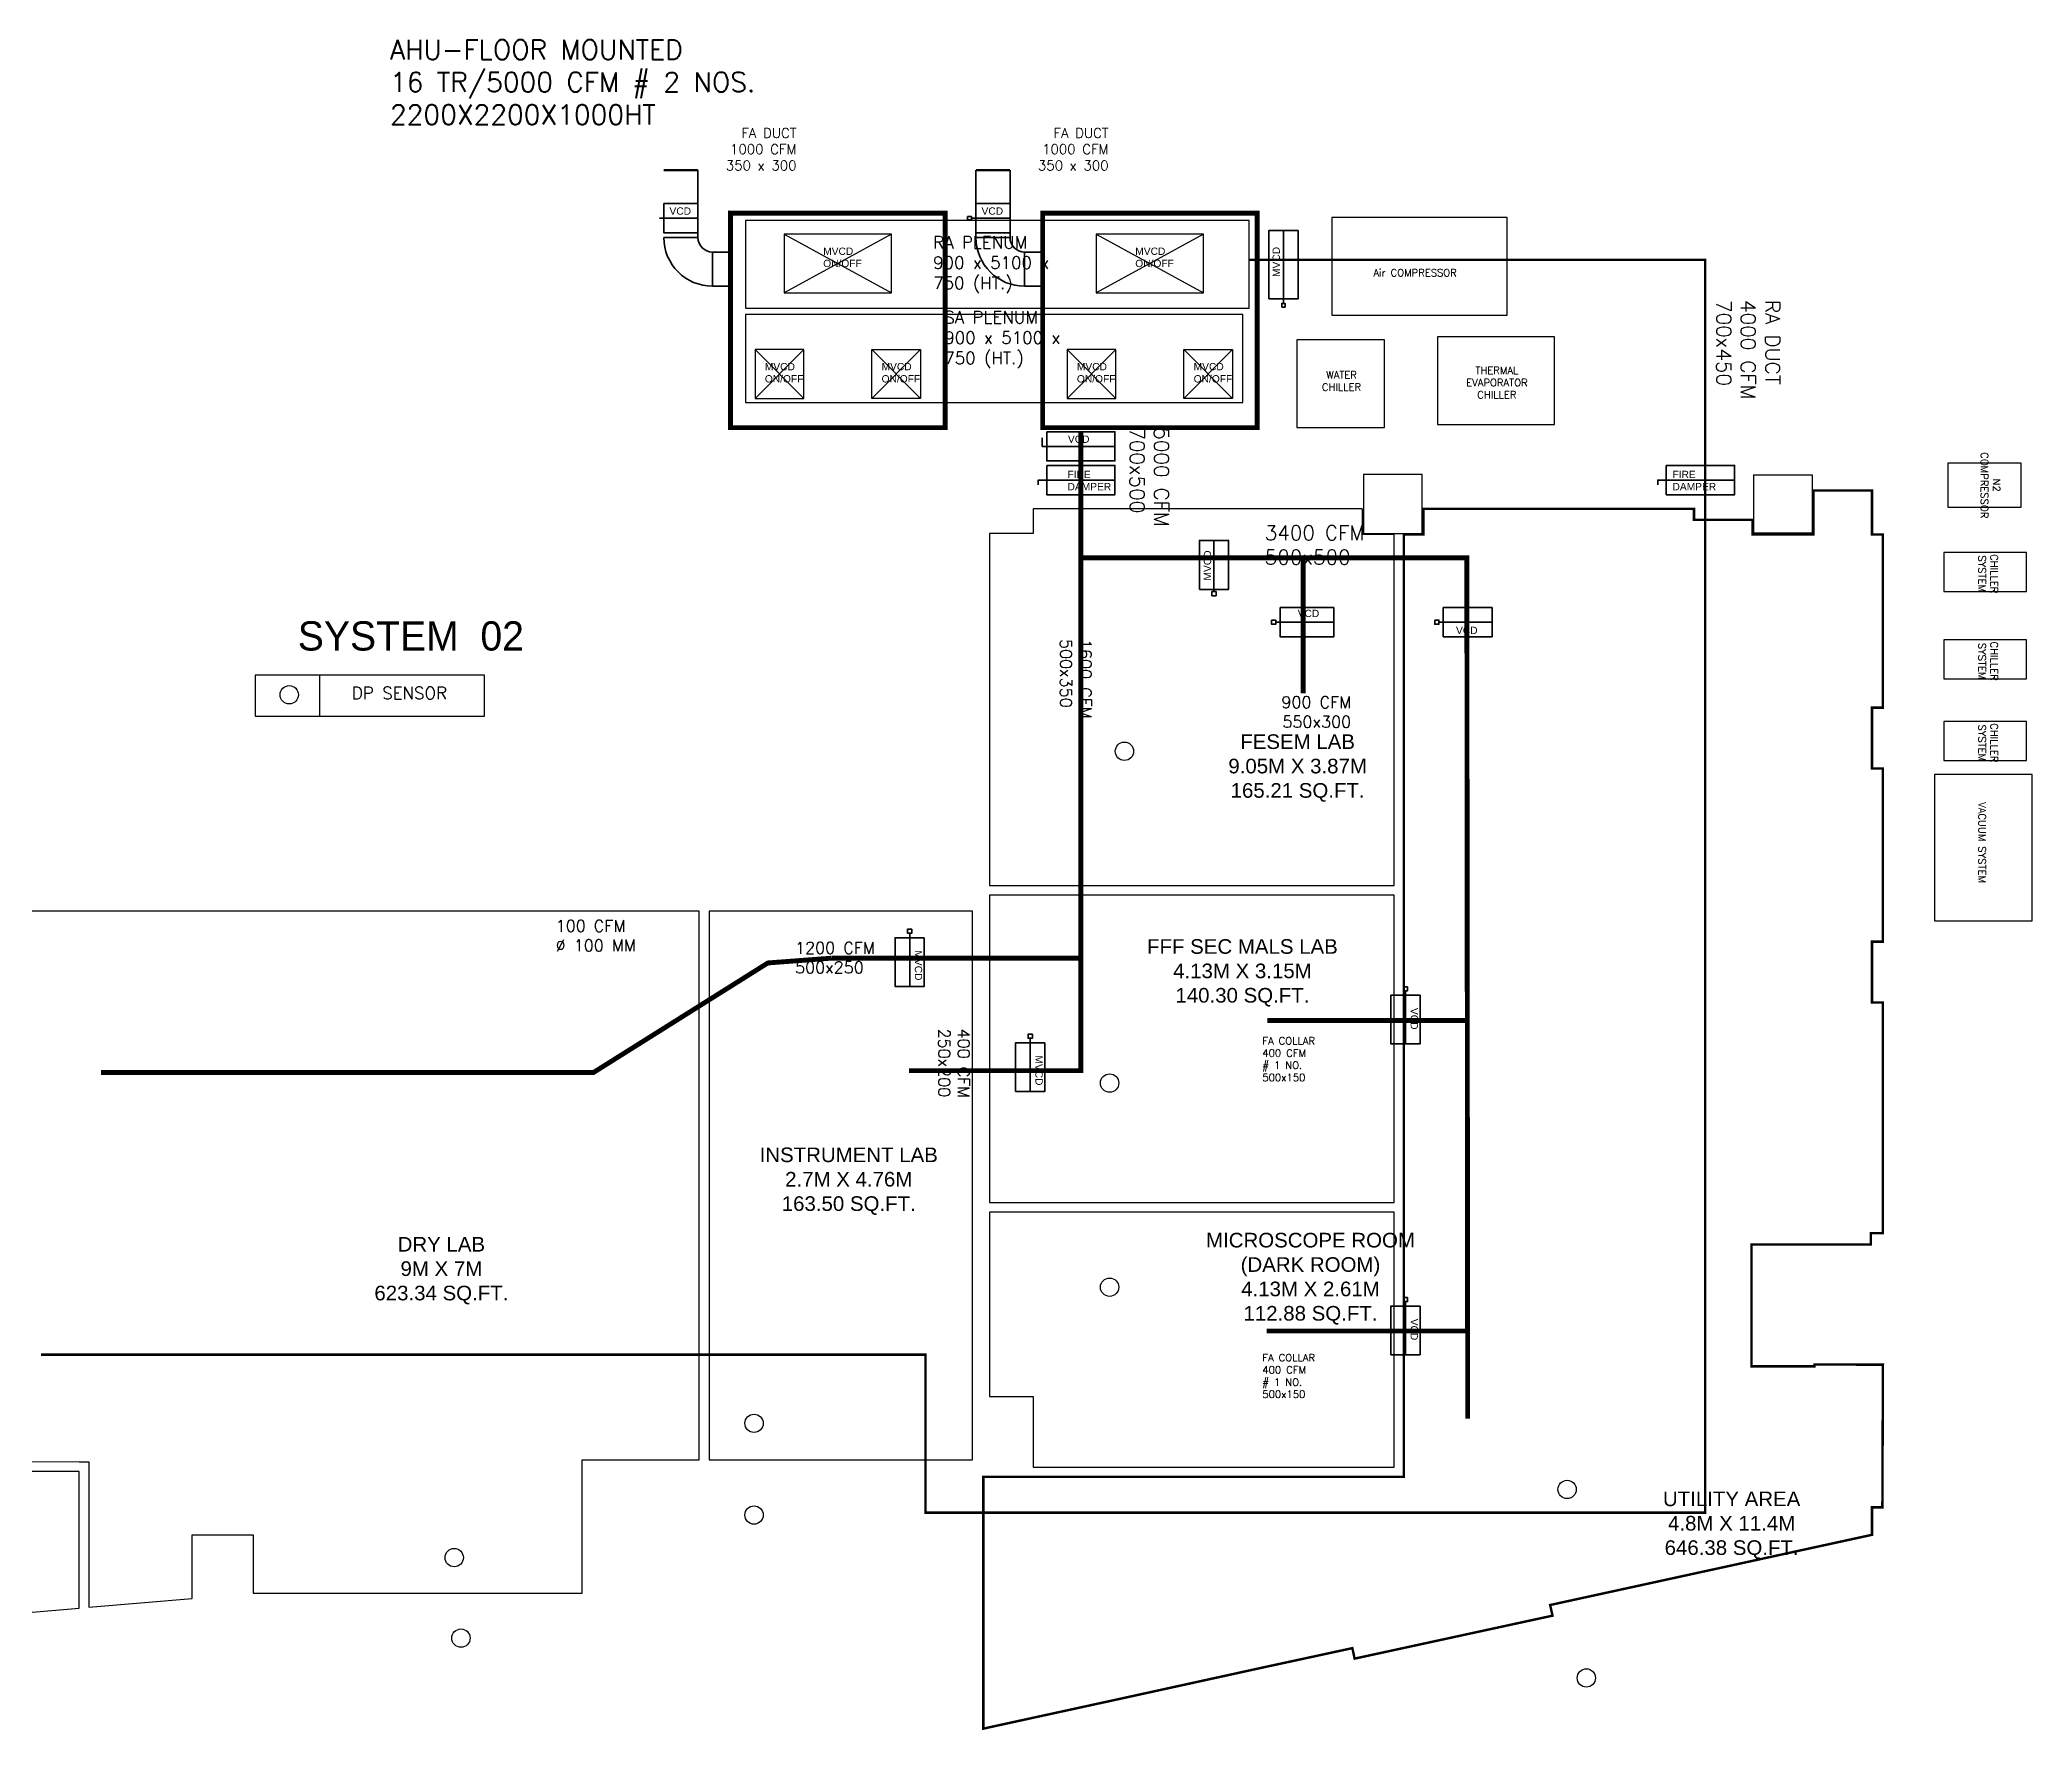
# Model space of a CAD drawing. Header units: millimetres. Extents: x -661525 to 498941, y 282148 to 1359693.
# Drawn here: x -20318 to 112, y 663499 to 680832 of the extents above; entities that cross this region are included whole.
import ezdxf

# ---------------------------------------------------------------- set-up
doc = ezdxf.new("R2010")
doc.units = ezdxf.units.MM
doc.header["$LTSCALE"] = 2.5
for name, color, linetype in [('A-ANNO-TEXT', 7, 'CONTINUOUS'), ('v-dp Sensor', 1, 'CONTINUOUS'), ('v-ex. duct', 30, 'CONTINUOUS'), ('v-ra duct', 3, 'CONTINUOUS'), ('v-SA DUCT', 4, 'CONTINUOUS'), ('vemcpl-ahu', 6, 'CONTINUOUS')]:
    doc.layers.add(name, color=color, linetype=linetype)
doc.layers.add('area', color=5, linetype='CONTINUOUS', plot=False)
for name, color, linetype, lineweight in [('V-ac fa duct', 51, 'CONTINUOUS', 35), ('v-ac fd', 1, 'CONTINUOUS', 35), ('vac vcd', 5, 'CONTINUOUS', 35), ('vision-nameplate', 7, 'CONTINUOUS', 35)]:
    doc.layers.add(name, color=color, linetype=linetype, lineweight=lineweight)
doc.styles.add('ARIAL', font='arial.ttf')
doc.styles.add('ROMAND', font='ROMAND')
doc.styles.add('ROMANS', font='romans.shx', dxfattribs={"height": 125})
doc.linetypes.add('ZIGZAG', pattern='A,0.0001,-0.2,[131,ltypeshp.shx,S=0.2,R=0,X=-0.2,Y=0],-0.4,[131,ltypeshp.shx,S=0.2,R=180,X=0.2,Y=0],-0.2', length=0.8001)

msp = doc.modelspace()

# ---------------------------------------------------------------- texts
at = {"layer": 'A-ANNO-TEXT', "color": 0, "ltscale": 0.5, "width": 4767.61, "attachment_point": 6, "style": 'ROMAND'}
for s, insert, char_height in [('\\A1;\\pxqc;{\\f@Arial Unicode MS|b0|i0|c0|p34;\\C256;FESEM LAB\\P9.05M X 3.87M\\P165.21 SQ.FT.\\Fromand|c0;\\C6; }', (-5036.7, 673364.6), 150), ('\\A1;\\pxqc;{\\f@Arial Unicode MS|b0|i0|c0|p34;\\C256;FFF SEC MALS LAB\\P4.13M X 3.15M\\P140.30 SQ.FT.\\Fromand|c0;\\C6; }', (-5602.7, 671264.2), 150), ('\\A1;\\pxqc;{\\f@Arial Unicode MS|b0|i0|c0|p34;\\C256;INSTRUMENT LAB\\P2.7M X 4.76M\\P163.50 SQ.FT.\\Fromand|c0;\\C6; }', (-9639.5, 669128.1), 150), ('\\pxqc;{\\f@Arial Unicode MS|b0|i0|c0|p34;\\H0.6x;\\C256;DRY LAB\\P9M X 7M\\P623.34 SQ.FT.\\Fromand.shx|c0;\\H1.667x;\\C6; }', (-13816.7, 668211), 250), ('\\A1;\\pxqc;{\\f@Arial Unicode MS|b0|i0|c0|p34;\\H0.6x;\\C256;MICROSCOPE ROOM\\P(DARK ROOM)\\P4.13M X 2.61M\\P112.88 SQ.FT.\\Fromand|c0;\\H1.6666x;\\C6; }', (-4904.8, 668128.2), 250), ('\\A1;\\pxqc;{\\f@Arial Unicode MS|b0|i0|c0|p34;\\H0.6x;\\C256;UTILITY AREA\\P4.8M X 11.4M\\P646.38 SQ.FT.\\Fromand|c0;\\H1.6667x;\\C6; }', (-586.2, 665600.6), 250)]:
    msp.add_mtext(s, dxfattribs=dict(at, insert=insert, char_height=char_height))
at = {"layer": 'V-ac fa duct', "char_height": 100, "width": 2576.736, "attachment_point": 3, "style": 'ROMANS'}
for insert in [(-12558.8, 679926.9), (-9358.8, 679926.9)]:
    msp.add_mtext('{FA DUCT\\P1000 CFM\\P350 x 300}', dxfattribs=dict(at, insert=insert))
at = {"layer": 'v-ac fd', "ltscale": 25, "char_height": 75, "width": 98.234, "attachment_point": 1, "style": 'ARIAL'}
for insert in [(-9780, 676412.5), (-3576.4, 676412.5)]:
    msp.add_mtext('{FIRE\\PDAMPER}', dxfattribs=dict(at, insert=insert))
at = {"layer": 'v-dp Sensor', "color": 4, "insert": (-16143.2, 674196.1), "char_height": 125, "width": 3657.796, "attachment_point": 3, "style": 'ROMANS'}
msp.add_mtext('{DP SENSOR}', dxfattribs=at)
at = {"layer": 'v-ex. duct', "insert": (-15028.7, 671806.2), "char_height": 120, "width": 3657.796, "attachment_point": 1, "style": 'ROMANS'}
msp.add_mtext('{100 CFM\\P%%c 100 MM}', dxfattribs=at)
at = {"layer": 'v-ra duct', "insert": (-11157.4, 678817.6), "char_height": 125, "width": 1569.63, "attachment_point": 1, "style": 'ROMANS'}
msp.add_mtext('{RA PLENUM\\P900 x 5100 x 750 (HT.)}', dxfattribs=at)
at = {"layer": 'v-ra duct', "insert": (-2474.4, 678162.8), "char_height": 150, "width": 3657.796, "attachment_point": 1, "rotation": 270, "style": 'ROMANS'}
msp.add_mtext('{RA DUCT\\P4000 CFM\\P700x450}', dxfattribs=at)
at = {"layer": 'v-SA DUCT', "style": 'ROMANS'}
for s, insert, char_height, width, attachment_point in [('{SA PLENUM\\P900 x 5100 x 750 (HT.)}', (-11043.4, 678049.3), 125, 1569.63, 1), ('{3400 CFM\\P500x500}', (-7757.5, 675852.6), 150, 3657.796, 1), ('{900 CFM\\P550x300}', (-6872, 674099.1), 120, 3657.796, 3), ('{1200 CFM\\P500x250}', (-12574, 671580.6), 120, 2926.237, 1), ('{FA COLLAR\\P400 CFM \\P# 1 NO.\\P500x150}', (-7781.7, 670604.8), 75, 2340.989, 1), ('{FA COLLAR\\P400 CFM \\P# 1 NO.\\P500x150}', (-7781.7, 667356.3), 75, 2340.989, 1)]:
    msp.add_mtext(s, dxfattribs=dict(at, insert=insert, char_height=char_height, width=width, attachment_point=attachment_point))
at = {"layer": 'v-SA DUCT', "attachment_point": 1, "rotation": 270, "style": 'ROMANS'}
for s, insert, char_height, width in [('{5000 CFM\\P700x500}', (-8740.1, 676858.1), 150, 3657.796), ('{1600 CFM\\P500x350}', (-9535.3, 674687.7), 120, 3657.796), ('{400 CFM\\P250x200}', (-10784.3, 670693.2), 120, 1116.015)]:
    msp.add_mtext(s, dxfattribs=dict(at, insert=insert, char_height=char_height, width=width))
at = {"layer": 'vac vcd', "ltscale": 25, "char_height": 75, "width": 105.422, "attachment_point": 1, "style": 'ARIAL'}
for s, insert in [('{VCD}', (-13861.6, 679113.6)), ('{VCD}', (-10661.6, 679113.6)), ('{MVCD\\PON/OFF}', (-12285.2, 678701.5)), ('{MVCD\\PON/OFF}', (-9085.2, 678701.5)), ('{MVCD\\PON/OFF}', (-12883.8, 677518.4)), ('{MVCD\\PON/OFF}', (-11686.6, 677518.4)), ('{MVCD\\PON/OFF}', (-9683.8, 677518.4)), ('{MVCD\\PON/OFF}', (-8486.6, 677518.4)), ('{VCD}', (-9775.7, 676774.3)), ('{VCD}', (-7419.6, 674988.1)), ('{VCD}', (-5796.3, 674814))]:
    msp.add_mtext(s, dxfattribs=dict(at, insert=insert))
for s, insert, rotation in [('{MVCD}', (-7677.4, 678399.9), 90), ('{MVCD}', (-8382.5, 675287.5), 90), ('{MVCD}', (-11270.6, 671495.2), 270), ('{VCD}', (-6186.3, 670905), 270), ('{MVCD}', (-10034.2, 670418.2), 270), ('{VCD}', (-6186.3, 667718.1), 270)]:
    msp.add_mtext(s, dxfattribs=dict(at, insert=insert, rotation=rotation))
at = {"layer": 'vemcpl-ahu', "insert": (-16727.2, 680831.5), "char_height": 200, "width": 4618.742, "attachment_point": 1, "style": 'ROMANS'}
msp.add_mtext('AHU-FLOOR MOUNTED\\P16 TR/5000 CFM # 2 NOS.\\P2200X2200X1000HT', dxfattribs=at)
at = {"layer": 'vemcpl-ahu', "ltscale": 0.5, "char_height": 75, "width": 2623.643, "attachment_point": 6, "style": 'ROMAND'}
for s, insert in [('\\A1;\\pxqc;Air COMPRESSOR', (-4904.1, 678443.7)), ('\\A1;\\pxqc;THERMAL \\PEVAPORATOR\\PCHILLER', (-4064.9, 677316.7)), ('\\A1;\\pxqc;WATER \\PCHILLER', (-5658.1, 677333.5))]:
    msp.add_mtext(s, dxfattribs=dict(at, insert=insert))
at = {"layer": 'vemcpl-ahu', "ltscale": 0.5, "char_height": 75, "width": 2623.643, "attachment_point": 6, "rotation": 270, "style": 'ROMAND'}
for s, insert in [('\\A1;\\pxqc;N2 \\PCOMPRESSOR', (-314.8, 674952.5)), ('\\A1;\\pxqc;CHILLER\\PSYSTEM', (-339.7, 674045.4)), ('\\A1;\\pxqc;CHILLER\\PSYSTEM', (-339.7, 673149)), ('\\A1;\\pxqc;CHILLER\\PSYSTEM', (-339.7, 672311.6)), ('\\pxqc;VACUUM SYSTEM', (-402.3, 671288.8))]:
    msp.add_mtext(s, dxfattribs=dict(at, insert=insert))
at = {"layer": 'vision-nameplate', "color": 0, "ltscale": 0.5, "insert": (-15353.9, 674717.4), "char_height": 300, "width": 4767.61, "attachment_point": 6, "style": 'ROMAND'}
msp.add_mtext('{\\Farsimp.shx|c0;{\\C256;SYSTEM  02}}', dxfattribs=at)

# ---------------------------------------------------------------- linework, layer by layer
at = {"layer": 'area', "const_width": 25}
msp.add_lwpolyline([(-6331.4, 675760.2), (-6131.4, 675760.2), (-6131.4, 676022.2), (-3355.4, 676022.2), (-3355.4, 675910.2), (-2755.4, 675910.2), (-2755.4, 675760.2), (-2131.4, 675760.2), (-2131.4, 676210.2), (-1530.4, 676210.2), (-1530.4, 675760.2), (-1418.4, 675759.7), (-1418.4, 673984.1), (-1530.4, 673984.1), (-1530.4, 673360.2), (-1418.4, 673360.2), (-1418.4, 671584.2), (-1530.4, 671584.2), (-1530.4, 670960.2), (-1418.4, 670960.2), (-1418.4, 668596.2), (-1542.4, 668596.2), (-1542.4, 668478.6), (-2767.4, 668478.4), (-2767.4, 667230.4), (-2119.4, 667230.4), (-2119.4, 667248.2), (-1418.4, 667247.2), (-1424.4, 665784.2), (-1530.4, 665784.2), (-1530.4, 665502.6), (-4830.9, 664782.7), (-4807, 664673.3), (-6835.8, 664232.9), (-6859.2, 664340.3), (-7735.6, 664150.8), (-9201.4, 663829.5), (-10643.4, 663515), (-10643.4, 666097.3), (-6331.4, 666097.3), (-6331.4, 675760.2)], dxfattribs=at)
at = {"layer": 'area'}
for points in [[(-6431.4, 675760.2), (-6755.4, 675760.2), (-6755.4, 676016.2), (-6757.4, 676022.2), (-6794.4, 676022.2), (-10130.9, 676022.2), (-10131.4, 675771.2), (-10581.4, 675771.2), (-10581.4, 672160.2), (-6431.4, 672160.2), (-6431.4, 673160.2)], [(-6431.4, 670060.2), (-6431.4, 671060.2), (-6431.4, 672060.2), (-10581.4, 672060.2), (-10581.4, 668910.2), (-6431.4, 668910.2)], [(-13555.4, 671897.2), (-19807.4, 671897.2), (-21583.4, 671897.2), (-22583.4, 671897.2), (-22583.4, 666253.2), (-21690.3, 666253.2), (-19914, 666250.6), (-19814, 666250.6), (-19814, 664759.1), (-18755.4, 664850.1), (-18755.4, 665502.4), (-18131.4, 665502.4), (-18131.4, 664902.6), (-16827.2, 664902.6), (-15051.2, 664902.6), (-14755.4, 664902.6), (-14755.4, 666271.3), (-13555.4, 666271.3), (-13555.4, 667271.3)], [(-10755.4, 671897.2), (-13455.4, 671897.2), (-13455.4, 667271.3), (-13455.4, 666271.3), (-10755.4, 666271.3), (-10755.4, 666921.3)], [(-6431.4, 667810.2), (-6431.4, 668810.2), (-10581.4, 668810.2), (-10581.4, 666921.3), (-10132.9, 666921.3), (-10132.9, 666197.3), (-6431.4, 666197.3)], [(-19914, 666153.2), (-21690.3, 666153.2), (-22583.4, 666153.2), (-22583.4, 665156.7), (-22305.4, 665156.7), (-22131.3, 665156.5), (-22135.1, 664553.3), (-21683.5, 664599.7), (-19914, 664749.7)]]:
    msp.add_lwpolyline(points, close=True, dxfattribs=at)
at = {"layer": 'V-ac fa duct'}
for p, q in [((-13569.7, 678805.8), (-13569.7, 679495.3)), ((-10719.7, 678805.8), (-10719.7, 679495.3)), ((-10369.7, 678805.8), (-10369.7, 679495.3)), ((-13569.7, 678805.8), (-13919.7, 678805.8)), ((-10369.7, 678805.8), (-10719.7, 678805.8)), ((-13235.4, 678655.8), (-13419.7, 678655.8)), ((-13419.7, 678305.8), (-13419.7, 678655.8)), ((-10035.4, 678655.8), (-10219.7, 678655.8)), ((-10219.7, 678305.8), (-10219.7, 678655.8)), ((-13235.4, 678305.8), (-13419.7, 678305.8)), ((-10035.4, 678305.8), (-10219.7, 678305.8))]:
    msp.add_line(p, q, dxfattribs=at)
for points in [[(-13919.7, 679495.3, 25, 25, 0), (-13569.7, 679495.3, 25, 25, 0)], [(-10719.7, 679495.3, 25, 25, 0), (-10369.7, 679495.3, 25, 25, 0)]]:
    msp.add_lwpolyline(points, format="xyseb", dxfattribs=at)
for centre, radius in [((-13419.7, 678805.8), 500), ((-13419.7, 678805.8), 150), ((-10219.7, 678805.8), 500), ((-10219.7, 678805.8), 150)]:
    msp.add_arc(centre, radius, 180, 270, dxfattribs=at)
at = {"layer": 'v-ac fd', "linetype": 'ZIGZAG', "ltscale": 5}
for p, q in [((-10032.8, 676317.2), (-9293.4, 676317.2)), ((-3679.3, 676317.2), (-2939.8, 676317.2))]:
    msp.add_line(p, q, dxfattribs=at)
at = {"layer": 'v-ac fd', "ltscale": 25}
for points in [[(-9993.4, 676467.2), (-9293.4, 676467.2), (-9293.4, 676167.2), (-9993.4, 676167.2)], [(-3639.8, 676467.2), (-2939.8, 676467.2), (-2939.8, 676167.2), (-3639.8, 676167.2)]]:
    msp.add_lwpolyline(points, close=True, dxfattribs=at)
for points in [[(-10080.8, 676268.5), (-10080.8, 676317.2), (-10032.8, 676317.2)], [(-3727.3, 676268.5), (-3727.3, 676317.2), (-3679.3, 676317.2)]]:
    msp.add_lwpolyline(points, dxfattribs=at)
at = {"layer": 'v-dp Sensor'}
msp.add_line((-17450.7, 674318), (-17450.7, 673895.1), dxfattribs=at)
msp.add_lwpolyline([(-18108.5, 674318), (-18108.5, 673895.1), (-15759, 673895.1), (-15759, 674318)], close=True, dxfattribs=at)
for centre in [(-17760.8, 674115.8), (-9196.1, 673536.9), (-9348.6, 670134.2), (-9348.6, 668041.6), (-12994.5, 666645.6), (-4656.7, 665967.3), (-12994.5, 665704.9), (-16069.1, 665268.9), (-16000.3, 664442.9), (-4459.8, 664034.4)]:
    msp.add_circle(centre, 94, dxfattribs=at)
at = {"layer": 'v-ex. duct'}
msp.add_line((-3238.8, 676257.2), (-3238.8, 676783.7), dxfattribs=at)
at = {"layer": 'v-ra duct'}
for p, q in [((-11585.6, 678838.3), (-12685.2, 678238.3)), ((-12685.2, 678838.3), (-11585.6, 678238.3)), ((-8385.6, 678838.3), (-9485.2, 678238.3)), ((-9485.2, 678838.3), (-8385.6, 678238.3))]:
    msp.add_line(p, q, dxfattribs=at)
for points in [[(-7916.7, 678080.1), (-7916.7, 678979.9), (-13080.8, 678979.9), (-13080.8, 678080.1)], [(-12685.2, 678838.3), (-12685.2, 678238.3), (-11585.6, 678238.3), (-11585.6, 678838.3)], [(-9485.2, 678838.3), (-9485.2, 678238.3), (-8385.6, 678238.3), (-8385.6, 678838.3)]]:
    msp.add_lwpolyline(points, close=True, dxfattribs=at)
msp.add_lwpolyline([(-20305.4, 667349.7, 25, 25, 0), (-11237.4, 667349.7, 25, 25, 0), (-11237.4, 665729.4, 25, 25, 0), (-3242.2, 665729.4, 25, 25, 0), (-3242.2, 678576.2, 25, 25, 0), (-7916.7, 678576.2, 25, 25, 0)], format="xyseb", dxfattribs=at)
at = {"layer": 'v-SA DUCT'}
msp.add_lwpolyline([(-7980.7, 677114.2), (-7980.7, 678014), (-13080.8, 678014), (-13080.8, 677114.2)], close=True, dxfattribs=at)
at = {"layer": 'v-SA DUCT', "const_width": 50}
for points in [[(-9643.4, 676813.4), (-9643.4, 671842.4), (-9643.4, 670261.7), (-11405.3, 670261.7)], [(-9643.4, 675521.2), (-5685.2, 675521.2), (-5676.5, 666692.3)], [(-7364.5, 675521.2), (-7364.5, 674132)], [(-12199.9, 671415.3), (-12852.7, 671366.2), (-14639.8, 670243.6), (-19691.8, 670243.6)], [(-12199.9, 671415.3), (-9643.4, 671415.3)], [(-5680.5, 670776), (-7731.9, 670776)], [(-5677.4, 667591.7), (-7738.4, 667591.7)]]:
    msp.add_lwpolyline(points, dxfattribs=at)
at = {"layer": 'vac vcd', "ltscale": 25}
msp.add_line((-10038.7, 676663.4), (-10038.7, 676749.3), dxfattribs=at)
for points in [[(-13919.7, 679152.7), (-13569.7, 679152.7), (-13569.7, 678852.7), (-13919.7, 678852.7)], [(-10719.7, 679152.7), (-10369.7, 679152.7), (-10369.7, 678852.7), (-10719.7, 678852.7)], [(-10805.5, 679019.5), (-10805.5, 678984.8), (-10765, 678984.8), (-10765, 679019.5)], [(-7716.4, 678175), (-7716.4, 678875), (-7416.4, 678875), (-7416.4, 678175)], [(-7583.2, 678090.6), (-7548.6, 678090.6), (-7548.6, 678129.6), (-7583.2, 678129.6)], [(-9993.4, 676813.4), (-9293.4, 676813.4), (-9293.4, 676513.4), (-9993.4, 676513.4)], [(-8428.2, 675196.2), (-8428.2, 675698.3), (-8128.2, 675698.3), (-8128.2, 675196.2)], [(-8298.5, 675174.7), (-8298.5, 675131.6), (-8256.8, 675131.6), (-8256.8, 675174.7)], [(-7599.7, 675010.2), (-7049.7, 675010.2), (-7049.7, 674710.2), (-7599.7, 674710.2)], [(-5926.5, 675010.2), (-5426.5, 675010.2), (-5426.5, 674710.2), (-5926.5, 674710.2)], [(-7686.8, 674881.7), (-7686.8, 674838.6), (-7645.1, 674838.6), (-7645.1, 674881.7)], [(-6013.5, 674881.7), (-6013.5, 674838.6), (-5971.8, 674838.6), (-5971.8, 674881.7)], [(-11248.6, 671625.4), (-11248.6, 671125.4), (-11548.6, 671125.4), (-11548.6, 671625.4)], [(-11377, 671712.4), (-11420.2, 671712.4), (-11420.2, 671670.7), (-11377, 671670.7)], [(-6292.7, 671122.2), (-6335.8, 671122.2), (-6335.8, 671080.5), (-6292.7, 671080.5)], [(-6164.3, 671035.2), (-6164.3, 670535.2), (-6464.3, 670535.2), (-6464.3, 671035.2)], [(-10012.2, 670548.4), (-10012.2, 670048.4), (-10312.2, 670048.4), (-10312.2, 670548.4)], [(-10140.6, 670635.4), (-10183.8, 670635.4), (-10183.8, 670593.7), (-10140.6, 670593.7)], [(-6164.3, 667848.3), (-6164.3, 667348.3), (-6464.3, 667348.3), (-6464.3, 667848.3)], [(-6292.7, 667935.3), (-6335.8, 667935.3), (-6335.8, 667893.6), (-6292.7, 667893.6)]]:
    msp.add_lwpolyline(points, close=True, dxfattribs=at)
at = {"layer": 'vac vcd', "linetype": 'ZIGZAG', "ltscale": 5}
for points in [[(-13965, 679002.7), (-13914.5, 679002.7), (-13569.7, 679002.7)], [(-10765, 679002.7), (-10714.5, 679002.7), (-10369.7, 679002.7)], [(-7566.4, 678129.6), (-7566.4, 678180.2), (-7566.4, 678875)], [(-10038.7, 676663.4), (-9988.1, 676663.4), (-9293.4, 676663.4)]]:
    msp.add_lwpolyline(points, dxfattribs=at)
at = {"layer": 'vac vcd', "linetype": 'ZIGZAG', "ltscale": 0.5}
for points in [[(-8278.2, 675174.7), (-8278.2, 675201.4), (-8278.2, 675698.3)], [(-7645.1, 674860.2), (-7594.5, 674860.2), (-7049.7, 674860.2)], [(-5971.8, 674860.2), (-5921.2, 674860.2), (-5426.5, 674860.2)], [(-11398.6, 671670.7), (-11398.6, 671620.1), (-11398.6, 671125.4)], [(-6314.3, 671080.5), (-6314.3, 671029.9), (-6314.3, 670535.2)], [(-10162.2, 670593.7), (-10162.2, 670543.1), (-10162.2, 670048.4)], [(-6314.3, 667893.6), (-6314.3, 667843), (-6314.3, 667348.3)]]:
    msp.add_lwpolyline(points, dxfattribs=at)
at = {"layer": 'vemcpl-ahu'}
for p, q in [((-12484, 677155.2), (-12984, 677655.2)), ((-12484, 677655.2), (-12984, 677155.2)), ((-11786.8, 677155.2), (-11286.8, 677655.2)), ((-11786.8, 677655.2), (-11286.8, 677155.2)), ((-9284, 677155.2), (-9784, 677655.2)), ((-9284, 677655.2), (-9784, 677155.2)), ((-8586.8, 677155.2), (-8086.8, 677655.2)), ((-8586.8, 677655.2), (-8086.8, 677155.2))]:
    msp.add_line(p, q, dxfattribs=at)
msp.add_lwpolyline([(-13235.4, 679055.2, 0, 100, 0), (-13404.4, 679237.5, 0, 0, 0), (-13870.6, 679703.2, 0, 0, 0), (-16404.8, 679703.2, 0, 0, 0)], format="xyseb", dxfattribs=at)
at = {"layer": 'vemcpl-ahu', "const_width": 50}
for points in [[(-13235.4, 676855.2), (-11035.4, 676855.2), (-11035.4, 679055.2), (-13235.4, 679055.2)], [(-10035.4, 676855.2), (-7835.4, 676855.2), (-7835.4, 679055.2), (-10035.4, 679055.2)]]:
    msp.add_lwpolyline(points, close=True, dxfattribs=at)
at = {"layer": 'vemcpl-ahu'}
for points in [[(-7071.1, 678009.8), (-5271.1, 678009.8), (-5271.1, 679009.8), (-7071.1, 679009.8)], [(-12984, 677155.2), (-12484, 677155.2), (-12484, 677655.2), (-12984, 677655.2)], [(-11286.8, 677155.2), (-11786.8, 677155.2), (-11786.8, 677655.2), (-11286.8, 677655.2)], [(-9784, 677155.2), (-9284, 677155.2), (-9284, 677655.2), (-9784, 677655.2)], [(-8086.8, 677155.2), (-8586.8, 677155.2), (-8586.8, 677655.2), (-8086.8, 677655.2)], [(-7428.9, 676855.2), (-6528.9, 676855.2), (-6528.9, 677755.2), (-7428.9, 677755.2)], [(-4785.4, 676885.8), (-4785.4, 677785.8), (-5985.4, 677785.8), (-5985.4, 676885.8)], [(-752, 676489.7), (-752, 676039.7), (-2, 676039.7), (-2, 676489.7)], [(-6743.4, 676373.2), (-6743.4, 675771.2), (-6143.4, 675771.2), (-6143.4, 676373.2)], [(-2143.4, 676371.2), (-2143.4, 675772.2), (-2743.4, 675772.2), (-2743.4, 676371.2)], [(-793.7, 675574.3), (-793.7, 675174.3), (54.3, 675174.3), (54.3, 675574.3)], [(-793.7, 674678), (-793.7, 674278), (54.3, 674278), (54.3, 674678)], [(-793.7, 673840.5), (-793.7, 673440.5), (54.3, 673440.5), (54.3, 673840.5)], [(-888.4, 673299.3), (-888.4, 671799.3), (111.6, 671799.3), (111.6, 673299.3)]]:
    msp.add_lwpolyline(points, close=True, dxfattribs=at)

msp.set_redraw_order([(e.dxf.handle, doc.entitydb.next_handle()) for e in msp.query("TEXT MTEXT ATTDEF DIMENSION ARC_DIMENSION")])  # texts and dimensions are drawn at this point

doc.saveas('drawing.dxf')
